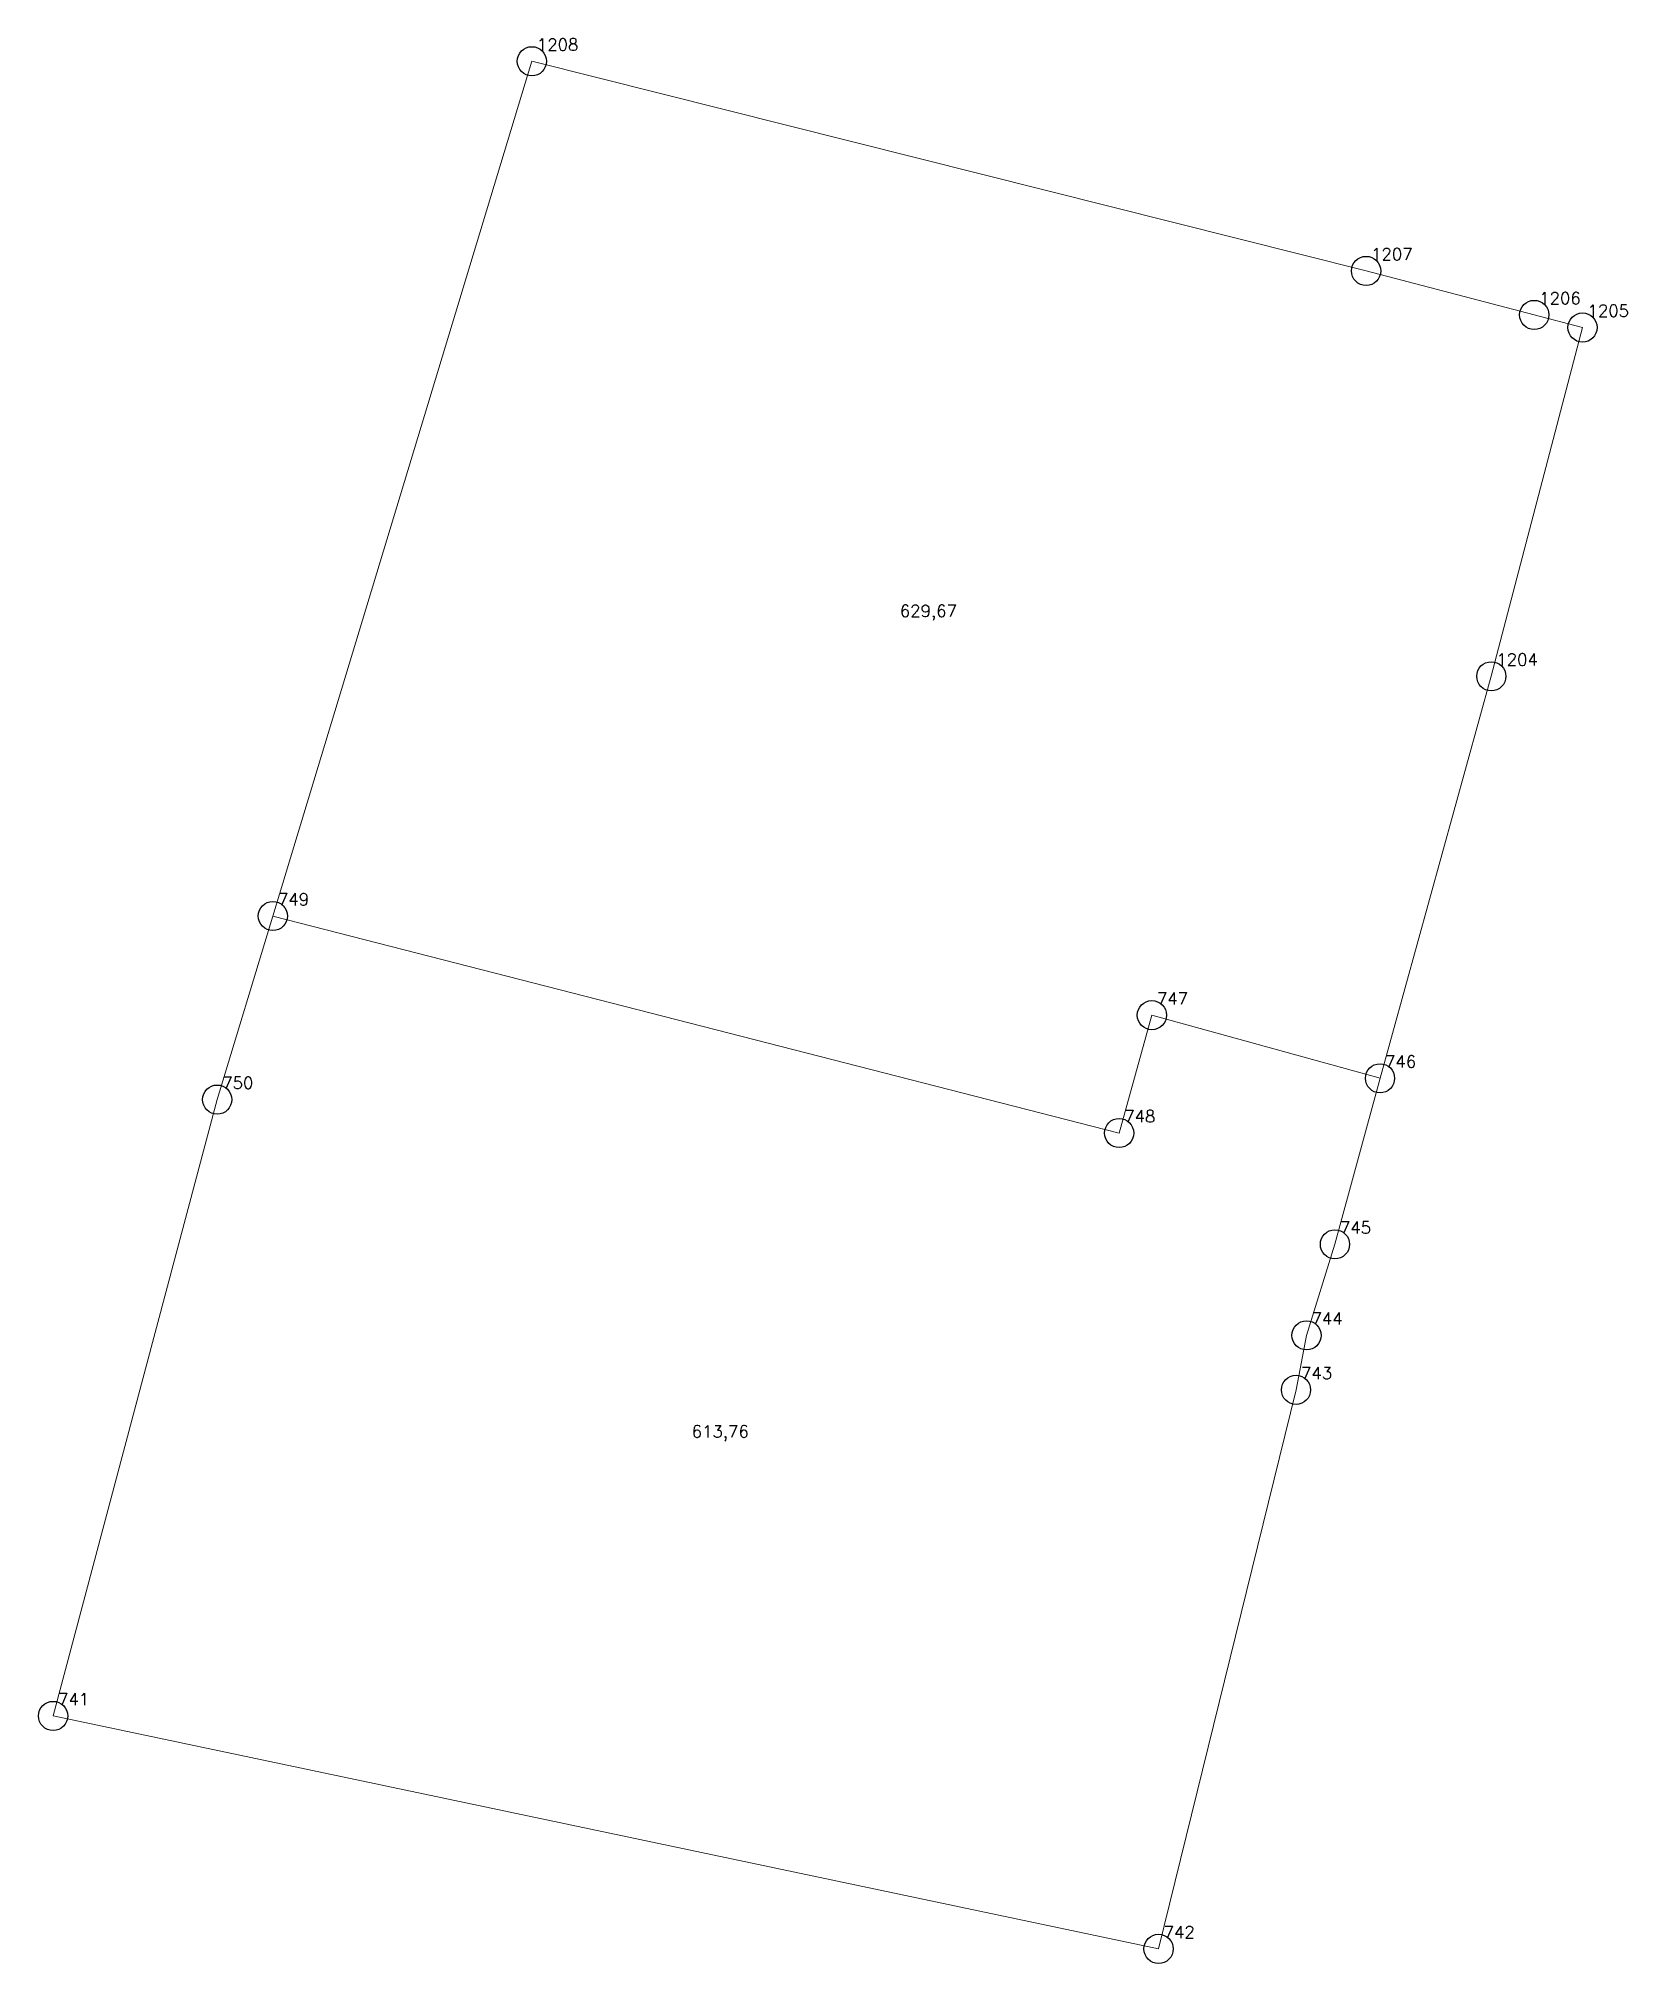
# Model space of a CAD drawing. Extents: x 1390702 to 1399289, y 354783 to 361029.
# Drawn here: x 1395293.49 to 1395334.31, y 360391.47 to 360440.91 of the extents above; entities that cross this region are included whole.
import ezdxf

# ---------------------------------------------------------------- set-up
doc = ezdxf.new("R2010")
doc.units = 0
doc.header["$PDMODE"] = 33
doc.header["$PDSIZE"] = 0.75
doc.layers.add('7 - разработанные границы территорий окн', color=7, linetype='Continuous')
doc.styles.get("Standard").update_dxf_attribs({"font": 'simplex.shx'})

msp = doc.modelspace()

# ---------------------------------------------------------------- texts
at = {"layer": '7 - разработанные границы территорий окн', "color": 7}
for s, p in [('1208', (1395306.289, 360440.603)), ('1207', (1395327.719, 360435.219)), ('1206', (1395332.039, 360434.089)), ('1205', (1395333.279, 360433.765)), ('629,67', (1395315.612, 360426.057)), ('629,67', (1395315.612, 360426.057)), ('1204', (1395330.936, 360424.807)), ('749', (1395299.636, 360418.649)), ('747', (1395322.217, 360416.103)), ('746', (1395328.077, 360414.48)), ('750', (1395298.206, 360413.934)), ('748', (1395321.377, 360413.076)), ('745', (1395326.919, 360410.216)), ('744', (1395326.189, 360407.879)), ('743', (1395325.919, 360406.479)), ('613,76', (1395310.266, 360404.98)), ('613,76', (1395310.266, 360404.98)), ('741', (1395293.99, 360398.103)), ('742', (1395322.389, 360392.119))]:
    msp.add_text(s, height=0.3111, dxfattribs=at).set_placement(p)

# ---------------------------------------------------------------- linework, layer by layer
at = {"layer": '7 - разработанные границы территорий окн', "color": 7, "lineweight": 20}
for points in [[(1395327.948, 360414.206), (1395322.088, 360415.828), (1395321.247, 360412.801), (1395299.507, 360418.375), (1395306.16, 360440.329), (1395327.59, 360434.944), (1395331.91, 360433.814), (1395333.15, 360433.49), (1395330.807, 360424.532), (1395327.948, 360414.206)], [(1395327.948, 360414.206), (1395322.088, 360415.828), (1395321.247, 360412.801), (1395299.507, 360418.375), (1395306.16, 360440.329), (1395327.59, 360434.944), (1395331.91, 360433.814), (1395333.15, 360433.49), (1395330.807, 360424.532), (1395327.948, 360414.206)], [(1395293.861, 360397.828), (1395298.076, 360413.659), (1395299.507, 360418.375), (1395321.247, 360412.801), (1395322.088, 360415.828), (1395327.948, 360414.206), (1395326.79, 360409.942), (1395326.06, 360407.604), (1395325.79, 360406.204), (1395322.26, 360391.844), (1395293.861, 360397.828)], [(1395293.861, 360397.828), (1395298.076, 360413.659), (1395299.507, 360418.375), (1395321.247, 360412.801), (1395322.088, 360415.828), (1395327.948, 360414.206), (1395326.79, 360409.942), (1395326.06, 360407.604), (1395325.79, 360406.204), (1395322.26, 360391.844), (1395293.861, 360397.828)]]:
    msp.add_lwpolyline(points, close=True, dxfattribs=at)
at = {"layer": '7 - разработанные границы территорий окн'}
for p in [(1395306.16, 360440.329), (1395327.59, 360434.944), (1395331.91, 360433.814), (1395333.15, 360433.49), (1395330.807, 360424.532), (1395299.507, 360418.375), (1395322.088, 360415.828), (1395327.948, 360414.206), (1395298.076, 360413.659), (1395321.247, 360412.801), (1395326.79, 360409.942), (1395326.06, 360407.604), (1395325.79, 360406.204), (1395293.861, 360397.828), (1395322.26, 360391.844)]:
    msp.add_point(p, dxfattribs=at)

msp.set_redraw_order([(e.dxf.handle, doc.entitydb.next_handle()) for e in msp.query("TEXT MTEXT ATTDEF DIMENSION ARC_DIMENSION")])  # texts and dimensions are drawn at this point

doc.saveas('drawing.dxf')
